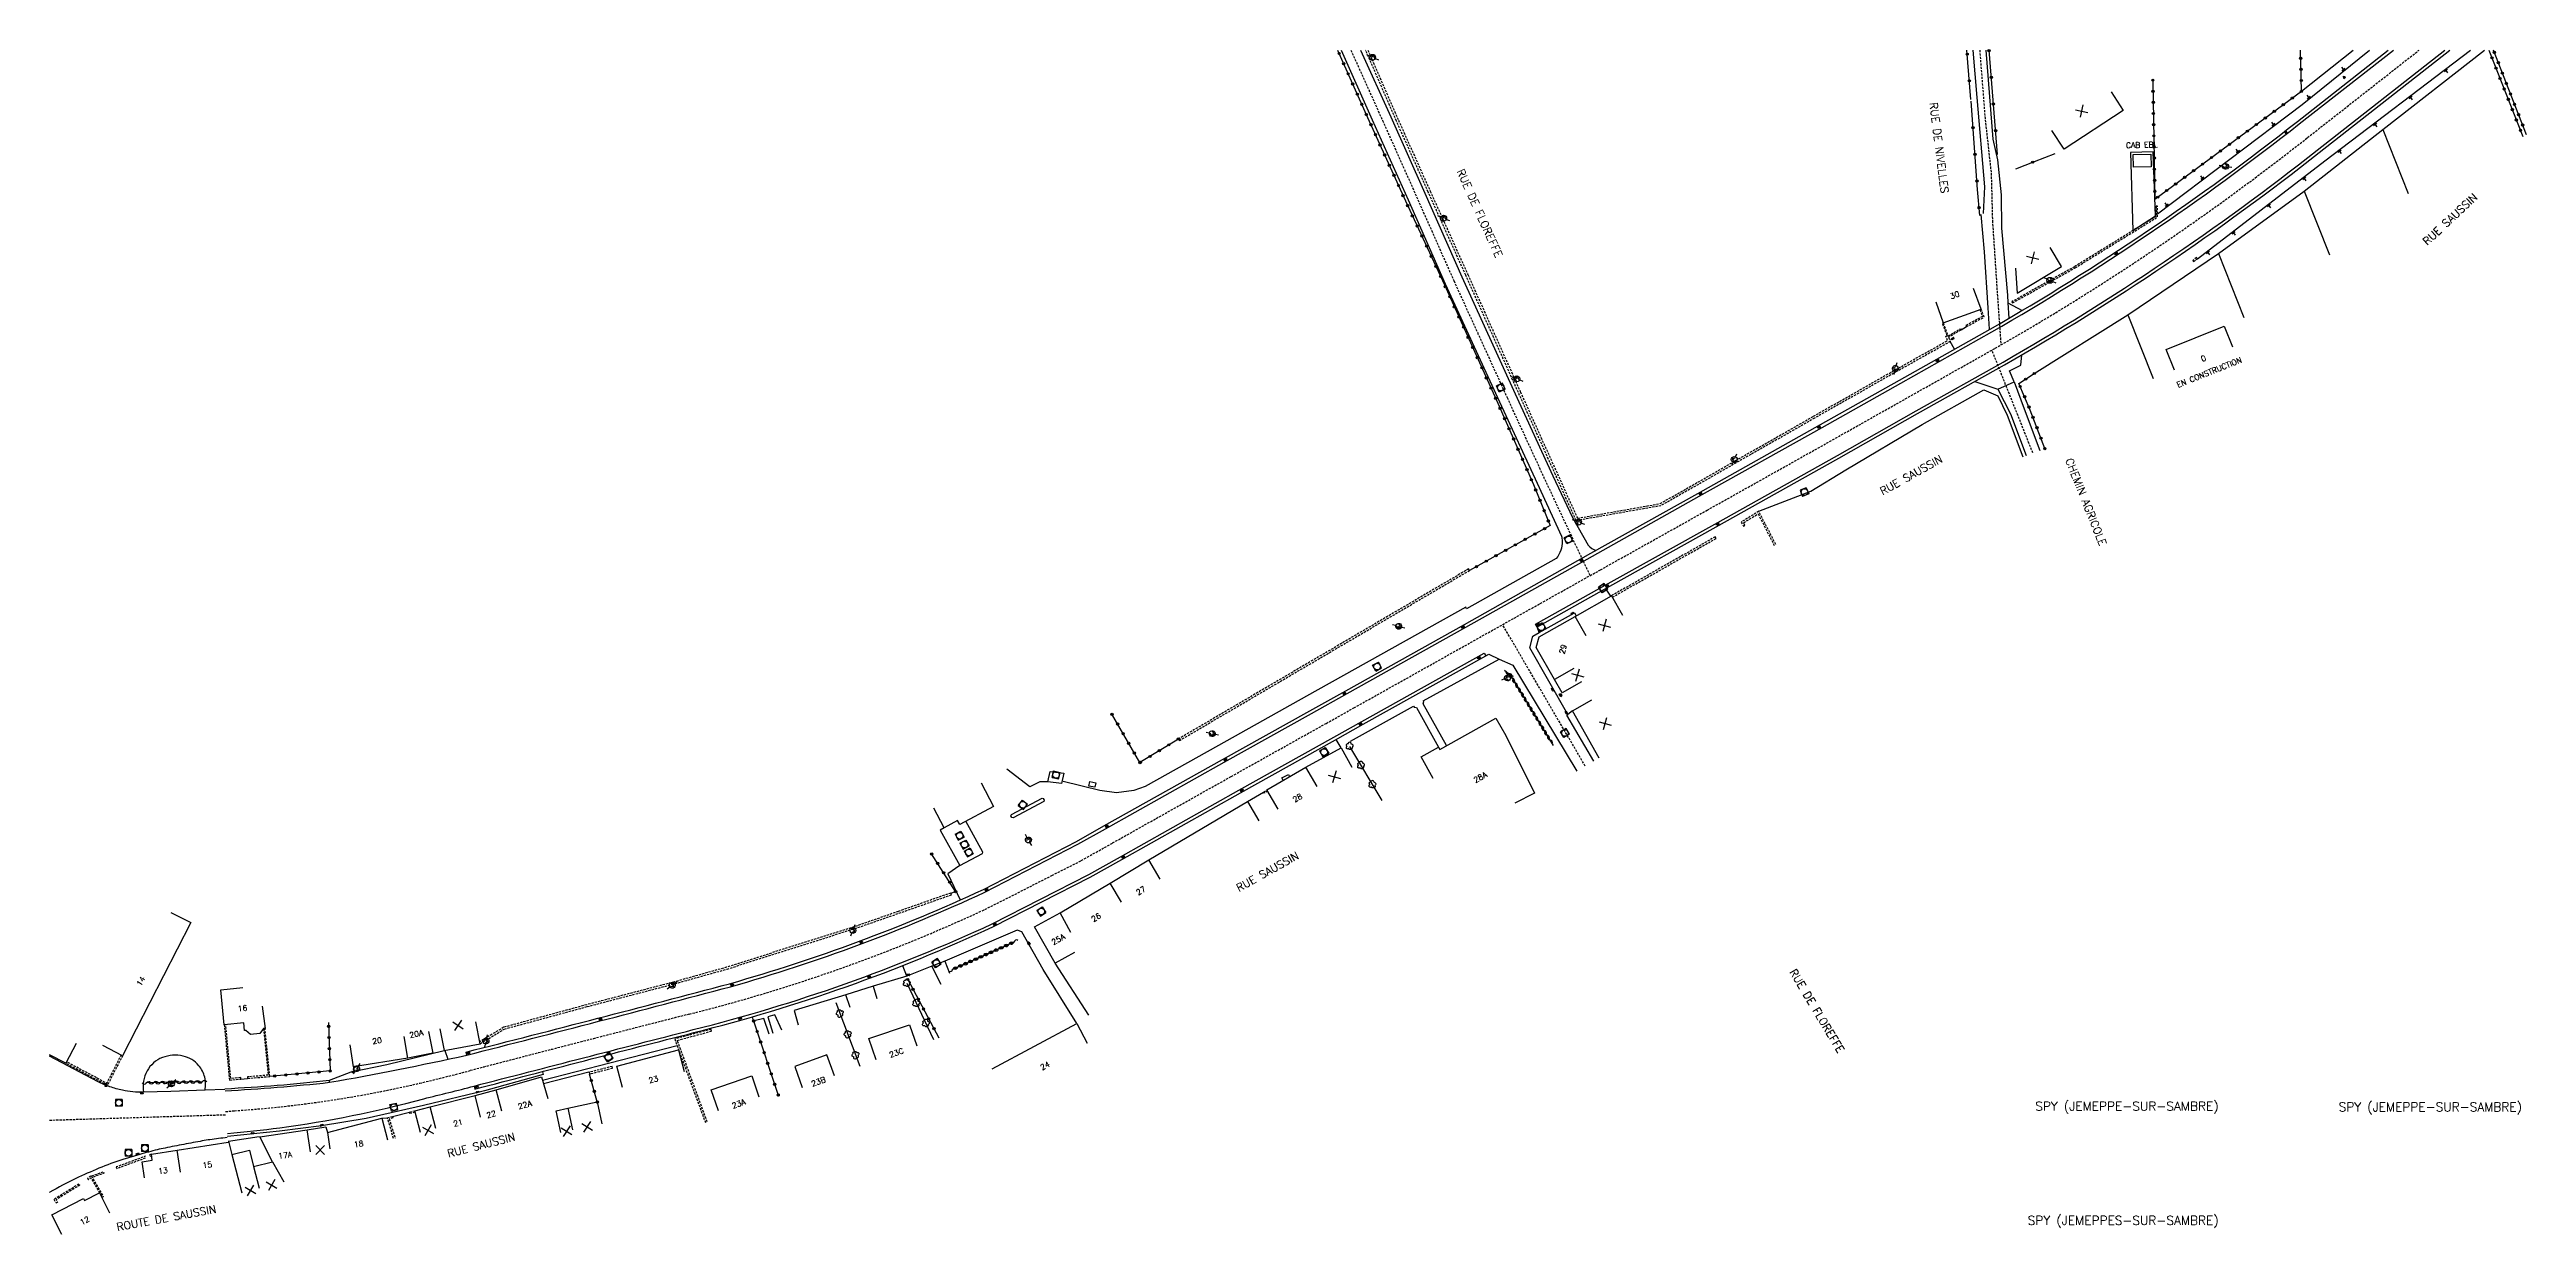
# Model space of a CAD drawing. Header units: millimetres. Extents: x 173999 to 174556, y 130000 to 131000.
# Drawn here: x 174000 to 174556, y 130734 to 131000 of the extents above; entities that cross this region are included whole.
import ezdxf
from ezdxf.enums import TextEntityAlignment as Align

# ---------------------------------------------------------------- set-up
doc = ezdxf.new("R2010")
doc.units = ezdxf.units.MM
doc.linetypes.add('DASHED', pattern=[0.75, 0.5, -0.25])
doc.layers.get('0').update_dxf_attribs({"linetype": 'CONTINUOUS'})
for name, color, linetype in [('W0001', 6, 'DASHED'), ('W0008', 7, 'CONTINUOUS'), ('W0017', 7, 'CONTINUOUS'), ('W0100', 7, 'CONTINUOUS'), ('W0112', 1, 'DASHED'), ('W0211', 2, 'CONTINUOUS'), ('W0300', 7, 'CONTINUOUS'), ('W0302', 3, 'CONTINUOUS'), ('W0310', 3, 'CONTINUOUS'), ('W0322', 7, 'CONTINUOUS'), ('W0330', 7, 'CONTINUOUS'), ('W0334', 7, 'CONTINUOUS'), ('W0400', 7, 'CONTINUOUS'), ('W0420', 7, 'CONTINUOUS'), ('W0471', 7, 'CONTINUOUS'), ('W0851', 7, 'CONTINUOUS'), ('W0980', 7, 'CONTINUOUS'), ('W0984', 7, 'CONTINUOUS'), ('W0989', 7, 'CONTINUOUS'), ('W0991', 7, 'CONTINUOUS'), ('W1102', 7, 'CONTINUOUS')]:
    doc.layers.add(name, color=color, linetype=linetype)
doc.styles.get("Standard").update_dxf_attribs({"font": 'romans.shx', "width": 0.85})

# ---------------------------------------------------------------- blocks, each defined once
blk = doc.blocks.new('t322o')
at = {"color": 0, "linetype": 'Continuous'}
for radius in [0.25, 0.15]:
    blk.add_circle((0, 0), radius, dxfattribs=at)
blk = doc.blocks.new('T851')
for p, q in [((-0.25, -0.15), (0, 0.32)), ((0, 0.32), (0.25, -0.15)), ((-0.25, -0.15), (0.25, -0.15))]:
    blk.add_line(p, q)
for major_axis in [(-0.106, 0.106), (-0.0354, 0.0354), (-0.0236, 0.0236)]:
    blk.add_ellipse((0, 0), major_axis=major_axis, ratio=1, start_param=3.926991, end_param=10.210176)
blk = doc.blocks.new('t991o')
at = {"color": 0, "linetype": 'Continuous'}
for p, q in [((-1, 1), (1, -1)), ((-1, -1), (1, 1))]:
    blk.add_line(p, q, dxfattribs=at)
blk = doc.blocks.new('T300')
for p, q in [((-0.8, 0.51), (-0.86, 0.34)), ((-0.86, 0.34), (-0.86, 0.17)), ((-0.86, 0.17), (-0.74, 0.06)), ((-0.69, 0.63), (-0.8, 0.51)), ((-0.8, -0.06), (-0.74, 0.06)), ((-0.74, 0.06), (-0.69, 0.11)), ((-0.57, 0.69), (-0.69, 0.63)), ((-0.46, 0.69), (-0.57, 0.69)), ((-0.29, 0.63), (-0.46, 0.69)), ((-0.29, 0.63), (-0.17, 0.74)), ((-0.23, 0.57), (-0.29, 0.63)), ((-0.17, 0.74), (-0.06, 0.8)), ((-0.06, 0.8), (0.06, 0.8)), ((0.06, 0.8), (0.23, 0.74)), ((0.23, 0.74), (0.34, 0.63)), ((0.34, 0.63), (0.4, 0.51)), ((0.46, 0.46), (0.34, 0.46)), ((0.4, 0.51), (0.4, 0.46)), ((0.57, 0.4), (0.46, 0.46)), ((0.57, 0.4), (0.69, 0.29)), ((0.69, 0.29), (0.74, 0.17)), ((0.74, 0.06), (0.69, -0.17)), ((0.74, 0.17), (0.74, 0.06)), ((-0.8, -0.17), (-0.8, -0.06)), ((-0.8, -0.23), (-0.8, -0.17)), ((-0.74, -0.34), (-0.8, -0.23)), ((-0.69, -0.4), (-0.74, -0.34)), ((-0.51, -0.46), (-0.69, -0.4)), ((-0.4, -0.46), (-0.51, -0.46)), ((-0.4, -0.46), (-0.34, -0.46)), ((-0.34, -0.46), (-0.34, -0.4)), ((-0.34, -0.51), (-0.34, -0.46)), ((-0.29, -0.63), (-0.34, -0.51)), ((-0.17, -0.74), (-0.29, -0.63)), ((-0.06, -0.8), (-0.17, -0.74)), ((0.06, -0.8), (-0.06, -0.8)), ((0.17, -0.74), (0.06, -0.8)), ((0.23, -0.69), (0.17, -0.74)), ((0.29, -0.46), (0.23, -0.46)), ((0.29, -0.63), (0.23, -0.69)), ((0.46, -0.4), (0.29, -0.46)), ((0.34, -0.51), (0.29, -0.63)), ((0.34, -0.51), (0.34, -0.46)), ((0.57, -0.34), (0.46, -0.4)), ((0.63, -0.29), (0.57, -0.34)), ((0.69, -0.17), (0.63, -0.29))]:
    blk.add_line(p, q)
blk = doc.blocks.new('T471')
for p, q in [((-0.333334, 0.333334), (-0.333334, -0.333334)), ((-0.333334, 0.333334), (0.333334, 0.333334)), ((-0.333334, 0), (0, 0)), ((0.500001, 0.500001), (1.000002, 1.000002)), ((-0.500001, -0.500001), (-1.000002, -1.000002)), ((-0.333334, -0.333334), (0.333334, -0.333334))]:
    blk.add_line(p, q)
blk.add_ellipse((0, 0), major_axis=(0.471405, 0.471405), ratio=1, start_param=5.4977871438, end_param=11.780972451)
blk = doc.blocks.new('T420')
for p, q in [((0.75, 0.75), (-0.75, 0.75)), ((-0.75, 0.75), (-0.75, -0.75)), ((0.75, 0.75), (0.75, -0.75)), ((0.75, -0.75), (-0.75, -0.75))]:
    blk.add_line(p, q)
blk.add_ellipse((0, 0), major_axis=(-0.53, 0.53), ratio=1, start_param=3.926991, end_param=10.210176)
blk = doc.blocks.new('T400')
for p, q in [((-0.15, 0.3), (0.15, 0.3)), ((-0.15, -0.25), (-0.15, 0.3)), ((-0.15, 0.15), (0.15, 0.15)), ((-0.15, 0), (0.15, 0)), ((0.15, 0.3), (0.15, -0.25)), ((-0.15, -0.15), (0.15, -0.15)), ((-0.15, -0.25), (-0.15, -0.3)), ((-0.15, -0.3), (0.15, -0.3)), ((0.15, -0.3), (0.15, -0.25))]:
    blk.add_line(p, q)
blk = doc.blocks.new('t211o')
at = {"color": 0, "linetype": 'Continuous'}
for p, q in [((-0.29, 0.5), (-0.29, 0)), ((0, 1), (0, 0)), ((0.29, 0.5), (0.29, 0))]:
    blk.add_line(p, q, dxfattribs=at)
blk = doc.blocks.new('t310o')
at = {"color": 0, "linetype": 'Continuous'}
for centre, start, end in [((-0.5, 0.38), 216.8699, 323.1304), ((0.5, -0.37), 36.8699, 143.1303)]:
    blk.add_arc(centre, 0.625, start, end, dxfattribs=at)
blk = doc.blocks.new('t330o')
at = {"color": 0, "linetype": 'Continuous'}
for p, q in [((0.25, -0.25), (-0.25, 0.25)), ((-0.25, -0.25), (0.25, 0.25)), ((-0.25, 0.25), (-0.25, -0.25)), ((0.25, 0.25), (-0.25, 0.25)), ((0.25, -0.25), (0.25, 0.25)), ((-0.25, -0.25), (0.25, -0.25)), ((-0.25, -0.25), (-0.25, -0.25))]:
    blk.add_line(p, q, dxfattribs=at)

msp = doc.modelspace()

# ---------------------------------------------------------------- linework, layer by layer
at = {"layer": 'W0001'}
msp.add_lwpolyline([(174039.5, 130761.69, 0.000735), (174041.47, 130761.85, 0.04037), (174083.06, 130768.05, 0.006121), (174094.34, 130770.87, -0.000769), (174143.54, 130783.55, 0.047378), (174209.88, 130807.05), (174224.9, 130814.68), (174231.49, 130818.04), (174238.51, 130821.99), (174265.12, 130836.92), (174286.45, 130848.84), (174292.67, 130852.32), (174328.59, 130872.46), (174347.98, 130883.32), (174371.89, 130896.69), (174399.39, 130912.11), (174417.04, 130922.07), (174436.53, 130933.04, 0.037479), (174506.61, 130980.34), (174531.65, 131000)], format="xyb", dxfattribs=at)
msp.add_lwpolyline([(174291.97, 131000), (174299.09, 130984.18), (174306.71, 130967.07), (174315.07, 130948.23), (174327.02, 130921.99), (174335.49, 130903.58), (174345.62, 130882)], dxfattribs=at)
at = {"layer": 'W0001', "flags": 128}
for points in [[(174433.06, 131000), (174434.26, 130984.68), (174435.64, 130972.29), (174435.92, 130961.63)], [(174435.92, 130961.63), (174437.03, 130944.84), (174437.16, 130943.06), (174437.82, 130933.77)], [(174444.99, 130909.54), (174435.8, 130932.62)], [(174344.57, 130839.22), (174326.01, 130871.01)], [(174000, 130759.75), (174039.52, 130760.98)]]:
    msp.add_lwpolyline(points, dxfattribs=at)
at = {"layer": 'W0008'}
msp.add_line((174434.12, 130954.67), (174433.42, 130963.11), dxfattribs=at)
for points in [[(174039.37, 130766.35, 0.014336), (174062.82, 130768.25, 0.011519), (174093.59, 130774.35, 0.002919), (174152.76, 130789.71, 0.039868), (174209.87, 130810.93), (174230.72, 130821.72), (174236.91, 130825.19), (174263.53, 130840.1), (174283.12, 130851.06), (174291.16, 130855.55), (174317.79, 130870.43), (174346.17, 130886.4), (174370.15, 130899.82), (174397.69, 130915.29), (174415.38, 130925.23), (174435.75, 130936.72, 0.036486), (174504.76, 130983.43), (174525.87, 131000)], [(174289.79, 131000), (174296.76, 130984.32), (174304.85, 130966.35), (174313.14, 130947.52), (174325.29, 130921.03), (174333.74, 130902.75), (174339.24, 130890.89, -0.040364), (174339.37, 130889.77, -0.176886), (174338.07, 130885.84)], [(174294.16, 131000), (174300.92, 130984.99), (174308.54, 130967.88), (174316.89, 130949.05), (174328.84, 130922.83), (174337.3, 130904.42), (174341.71, 130895.03), (174345.23, 130888.84, 0.131308), (174346.94, 130887.62)], [(174346.5, 130840.36), (174340.4, 130850.68), (174340.68, 130850.84), (174332.09, 130865.83), (174332.8, 130868.41), (174334.25, 130869.23), (174333.74, 130870.48), (174333.41, 130871.09), (174349.71, 130880.23), (174373.63, 130893.59), (174401.13, 130909.01), (174418.78, 130918.98), (174438.29, 130929.95, 0.037481), (174508.81, 130977.55), (174537.4, 131000)], [(174039.9, 130756.75, 0.011653), (174051.68, 130758.06, 0.033127), (174083.95, 130764.57, 0.006087), (174095.25, 130767.4, -0.000769), (174144.42, 130780.07, 0.047416), (174211.46, 130803.82), (174233.17, 130814.91), (174240.25, 130818.9), (174266.86, 130833.83), (174288.18, 130845.74), (174294.41, 130849.22), (174321.89, 130864.61), (174322.23, 130863.98), (174322.93, 130864.35), (174325.28, 130863.27), (174328.3, 130861.87), (174342.64, 130838.07)]]:
    msp.add_lwpolyline(points, format="xyb", dxfattribs=at)
at = {"layer": 'W0008', "flags": 128}
for points in [[(174433.88, 130963.28), (174434.24, 130969.26), (174432.48, 130989.34), (174431.63, 131000)], [(174434.46, 131000), (174436.04, 130980.03), (174437.03, 130975.32), (174437.9, 130967.52), (174437.96, 130959.98)]]:
    msp.add_lwpolyline(points, dxfattribs=at)
at = {"layer": 'W0008'}
for points in [[(174437.14, 130923.85), (174439.98, 130918.35), (174443.45, 130908.97)], [(174440.78, 130925.5), (174443.05, 130919.48), (174446.52, 130910.1)]]:
    msp.add_lwpolyline(points, dxfattribs=at)
at = {"layer": 'W0008', "flags": 128}
for points in [[(174039.36, 130766.65), (174034.89, 130766.48), (174027.24, 130766.18), (174021.08, 130766.03, -0.027715), (174018.7, 130766.12, -0.027715), (174016.35, 130766.46, -0.033824), (174013.55, 130767.24, -0.033824), (174010.88, 130768.38), (174000, 130774.13)], [(174039.88, 130755.86, 0.005033), (174035.98, 130755.36, 0.011547), (174034.28, 130755.09, 0.001053), (174030.14, 130754.31, 0.001032), (174025.93, 130753.5, 0.014145), (174024.18, 130753.11, 0.006195), (174020.24, 130752.05), (174016.43, 130750.95, 0.014929), (174011.09, 130748.94, 0.014929), (174005.88, 130746.62, 0.017219), (174000.05, 130743.56, 0.000157), (174000, 130743.53)]]:
    msp.add_lwpolyline(points, format="xyb", dxfattribs=at)
at = {"layer": 'W0017', "flags": 128}
msp.add_lwpolyline([(174034.89, 130766.48, 0.109194), (174034.81, 130769.42, 0.112218), (174033.51, 130771.98, 0.166537), (174029.98, 130774.14, 0.146573), (174025.32, 130773.79, 0.17833), (174021.89, 130770.8, 0.167597), (174021.08, 130766.03)], format="xyb", dxfattribs=at)
at = {"layer": 'W0100'}
for points in [[(174462.54, 130990.62), (174465.28, 130986.44), (174452.01, 130977.78), (174449.28, 130981.96)], [(174441.08, 130951.02), (174441.24, 130948.8), (174441.48, 130945.43), (174451.43, 130951.41), (174448.85, 130955.7)], [(174423.2, 130943.49), (174424.86, 130938.77), (174433.37, 130941.79), (174431.7, 130946.5)], [(174476.77, 130928.16), (174474.91, 130932.8), (174487.92, 130938.01), (174489.77, 130933.36)], [(174343.72, 130858.17), (174339.37, 130855.7), (174337.66, 130858.72), (174333.57, 130865.9), (174334.21, 130868.27), (174342.29, 130872.85), (174350.46, 130877.5), (174352.93, 130873.16)], [(174347.67, 130841.05), (174341.71, 130851.68), (174346.07, 130854.13)], [(174310.44, 130836.45), (174307.71, 130841.35), (174311.63, 130843.52), (174311.92, 130843), (174324.53, 130850.02), (174326.71, 130846.09), (174333.2, 130833.2), (174328.74, 130830.95)], [(174275.66, 130829.58), (174273.14, 130833.9), (174281.86, 130838.99), (174289.8, 130843.37), (174292.22, 130838.99)], [(174209, 130835.48), (174211.81, 130830.2), (174204.21, 130826.15), (174203.75, 130827.02), (174200.73, 130825.41), (174198.38, 130829.83)], [(174229.99, 130797.41), (174225.62, 130794.97), (174221.02, 130803.19), (174226.74, 130806.3), (174237.94, 130812.96), (174246.65, 130818.16), (174268.77, 130831.26), (174271.32, 130826.95)], [(174047.72, 130785.32), (174048.35, 130780.36), (174048.04, 130780.33), (174047.16, 130779.21), (174045.12, 130778.99), (174044.03, 130779.89), (174043.72, 130779.86), (174043.56, 130781.6), (174039.19, 130781.19), (174038.4, 130789), (174043.38, 130789.5)], [(174087.6, 130780.29), (174088.54, 130775.38), (174096.61, 130776.91), (174095.67, 130781.83)], [(174211.5, 130771.29), (174230.46, 130781.45), (174232.82, 130777.05)], [(174085.03, 130779.67), (174086.02, 130774.77), (174080.42, 130773.64), (174068.2, 130771.7), (174067.42, 130776.64)], [(174185.49, 130773.33), (174183.85, 130778.05), (174192.93, 130781.19), (174194.56, 130776.46)], [(174128.58, 130767.07), (174127.31, 130771.91), (174141.15, 130775.54), (174142.42, 130770.71)], [(174176.13, 130769.72), (174174.43, 130774.42), (174167.19, 130771.8), (174168.89, 130767.1)], [(174083.2, 130757.01), (174081.95, 130761.85), (174085.4, 130762.74), (174095.46, 130765.26), (174100.18, 130766.56), (174110.41, 130769.45), (174111.77, 130764.64)], [(174150.07, 130761.86), (174148.45, 130766.59), (174157.55, 130769.72), (174159.17, 130764.99)], [(174040.05, 130755.06), (174040.12, 130755.07), (174040.9, 130752.03), (174044.83, 130753.05), (174045.79, 130749.32), (174050.02, 130750.41), (174047.22, 130756.04), (174057.83, 130757.61), (174062.02, 130758.23), (174062.35, 130756.99), (174074.58, 130760.19)], [(174114.72, 130757), (174113.66, 130761.88), (174116.26, 130762.45), (174122.89, 130763.84), (174123.91, 130758.94)]]:
    msp.add_lwpolyline(points, dxfattribs=at)
at = {"layer": 'W0100', "flags": 128}
msp.add_lwpolyline([(174467.54, 130973.68), (174467.47, 130976.53), (174471.47, 130976.62), (174471.54, 130973.77)], close=True, dxfattribs=at)
for points in [[(174437.96, 130959.98), (174439.27, 130944.99), (174439.39, 130943.22), (174439.63, 130939.84)], [(174435.29, 130937.31), (174434.97, 130942.1), (174434.12, 130954.67)], [(174027.22, 130806.38), (174031.67, 130804.1), (174016.39, 130774.23), (174011.94, 130776.51)], [(174005.95, 130776.96), (174003.63, 130772.53), (174000, 130774.43)], [(174021.29, 130746.84), (174020.76, 130750.39), (174023.06, 130750.75), (174022.84, 130752.14), (174028.62, 130753.04), (174040.07, 130754.82)], [(174002.76, 130734.08), (174000.48, 130738.53), (174007.64, 130742.2), (174007.87, 130741.75), (174011.18, 130743.42), (174013.43, 130738.96)]]:
    msp.add_lwpolyline(points, dxfattribs=at)
at = {"layer": 'W0112'}
for points in [[(174425.97, 130935.79), (174428.73, 130937.43), (174428.88, 130937.17), (174426.08, 130935.51), (174426.46, 130934.56), (174414.41, 130927.81), (174396.01, 130917.36), (174361.54, 130897.7), (174342.52, 130894.34), (174337.87, 130904.69), (174329.55, 130923.11), (174317.75, 130949.43), (174309.33, 130968.13), (174302.19, 130984.07), (174295.26, 131000)], [(174295.8, 131000), (174302.64, 130984.27), (174309.77, 130968.33), (174318.2, 130949.63), (174329.99, 130923.31), (174338.31, 130904.89), (174342.81, 130894.89), (174361.37, 130898.17), (174395.77, 130917.79), (174414.17, 130928.24), (174425.85, 130934.78), (174425.47, 130935.71), (174425.75, 130935.88), (174424.7, 130938.71), (174424.86, 130938.77), (174425.97, 130935.79)], [(174433.09, 130941.69), (174433.7, 130940.19), (174429.95, 130938.16), (174430.09, 130937.9), (174434.08, 130940.05), (174433.37, 130941.79)], [(174387.3, 130888.99), (174383.51, 130896.44), (174379.56, 130894.04), (174380.05, 130893.13), (174380.4, 130893.32), (174380.09, 130893.89), (174383.35, 130895.88), (174386.94, 130888.8)], [(174350.66, 130877.16), (174373.91, 130890.36), (174373.72, 130890.71), (174350.46, 130877.5)], [(174273.29, 130833.64), (174272.55, 130833.16), (174272.39, 130833.41), (174273.14, 130833.9)], [(174096.6, 130776.92), (174102.04, 130780.2), (174120.63, 130785.25), (174140.33, 130790.39), (174152.04, 130793.68), (174181.39, 130803), (174190.58, 130806.21), (174202.37, 130810.36), (174202.19, 130810.75), (174190.43, 130806.62), (174181.26, 130803.41), (174151.92, 130794.09), (174140.22, 130790.8), (174120.52, 130785.67), (174101.88, 130780.6), (174096.52, 130777.37)], [(174039.19, 130781.19), (174040.38, 130768.75), (174042.93, 130768.98), (174042.9, 130769.31), (174040.67, 130769.11), (174039.52, 130781.22)], [(174048.02, 130780.31), (174049.07, 130769.86), (174044.71, 130769.48), (174044.38, 130769.45), (174044.44, 130769.12), (174049.43, 130769.56), (174048.35, 130780.36)], [(174147.56, 130759.38), (174140.85, 130777.67), (174148.11, 130779.62), (174148.54, 130779.74), (174148.4, 130780.16), (174140.26, 130777.97), (174147.15, 130759.23)], [(174077.2, 130755.65), (174075.78, 130760.31), (174076.96, 130760.57), (174077.03, 130760.24), (174076.21, 130760.06), (174077.53, 130755.73)], [(174082.03, 130761.52), (174080.87, 130761.23), (174080.79, 130761.55), (174081.95, 130761.85)]]:
    msp.add_lwpolyline(points, dxfattribs=at)
for points in [[(174472.66, 130964.94), (174472.67, 130962.7), (174454.32, 130951.36), (174440.3, 130943.51), (174440.45, 130943.25), (174454.47, 130951.1), (174472.98, 130962.53), (174472.96, 130964.94)], [(174481.04, 130952.55), (174481.93, 130953.15), (174481.74, 130953.4), (174480.85, 130952.79)], [(174318.38, 130883.51), (174253.63, 130845.53), (174253.27, 130845.32), (174253.5, 130844.97), (174318.59, 130883.16)], [(174121.51, 130770.2), (174121.51, 130770.21), (174126.32, 130771.45), (174126.23, 130771.82), (174121.05, 130770.49), (174121.14, 130770.11)]]:
    msp.add_lwpolyline(points, close=True, dxfattribs=at)
at = {"layer": 'W0112', "flags": 128}
for points in [[(174016.39, 130774.23), (174012.97, 130767.56), (174003.63, 130772.53)], [(174016.07, 130774.39), (174012.82, 130768.05), (174003.8, 130772.85)], [(174009.46, 130747.22), (174012.09, 130748.18), (174012.21, 130747.85), (174009.63, 130746.91)], [(174022.84, 130752.14), (174022.46, 130752), (174022.58, 130751.66), (174022.9, 130751.78)]]:
    msp.add_lwpolyline(points, dxfattribs=at)
for points in [[(174014.96, 130749.24), (174015.08, 130748.91), (174021.61, 130751.3), (174021.49, 130751.64)], [(174001.79, 130741.34), (174001.49, 130741.15), (174000.96, 130742), (174006.58, 130745.46), (174006.77, 130745.16), (174001.45, 130741.89)], [(174008.51, 130746.66), (174008.72, 130746.38), (174009.29, 130746.79), (174009.3, 130746.78), (174011.8, 130742.45), (174012.11, 130742.63), (174009.6, 130746.95), (174009.4, 130747.31)]]:
    msp.add_lwpolyline(points, close=True, dxfattribs=at)
at = {"layer": 'W0211'}
for points in [[(174472.97, 130963.21), (174505.44, 130987.78), (174520.54, 131000)], [(174481.93, 130953.15), (174510.48, 130975.14), (174543.2, 131000)]]:
    msp.add_lwpolyline(points, dxfattribs=at)
at = {"layer": 'W0302'}
for points in [[(174291.68, 130843.64), (174298.89, 130831.5)], [(174192.32, 130790.47), (174198.32, 130777.83)], [(174181.84, 130771.82), (174176.47, 130786.1)]]:
    msp.add_lwpolyline(points, dxfattribs=at)
at = {"layer": 'W0310'}
for points in [[(174326.46, 130860.77), (174327.69, 130859.74), (174337.37, 130843.89)], [(174216.36, 130799.72), (174202.43, 130793.51)]]:
    msp.add_lwpolyline(points, dxfattribs=at)
at = {"layer": 'W0310', "flags": 128}
msp.add_lwpolyline([(174034.28, 130768.36), (174021.58, 130768.13)], dxfattribs=at)
at = {"layer": 'W0322'}
msp.add_line((174431.09, 130988.89), (174430.19, 131000), dxfattribs=at)
for points in [[(174289, 131000), (174295.73, 130984.89), (174304.22, 130966.14), (174312.95, 130947.32), (174324.94, 130920.74), (174332.96, 130902.46), (174336.68, 130893.26), (174318.59, 130883.16)], [(174471.91, 130993.25), (174472.38, 130966.52), (174505.28, 130990.76), (174505.04, 131000)], [(174547.31, 131000), (174554.93, 130980.61)], [(174555.74, 130980.93), (174548.32, 131000)], [(174447.67, 130910.53), (174444.42, 130919.18), (174441.87, 130925.12), (174445.31, 130927.38)], [(174244.62, 130840.02), (174238.28, 130851.07)], [(174253.27, 130845.32), (174244.62, 130840.02)], [(174202.19, 130810.75), (174203.28, 130811.07), (174197.91, 130819.54)], [(174192.58, 130791.34), (174199.51, 130778.27)], [(174062.59, 130781.67), (174062.97, 130770.81), (174049.43, 130769.56)], [(174157.98, 130782.02), (174163.58, 130765.16)], [(174122.89, 130763.84), (174121.14, 130770.11)]]:
    msp.add_lwpolyline(points, dxfattribs=at)
at = {"layer": 'W0322', "flags": 128}
for points in [[(174437.07, 130976.56), (174435.15, 131000)], [(174433.09, 130962.85), (174432.57, 130968.69), (174431.11, 130988.55)], [(174441.17, 130973.33), (174445.35, 130974.98), (174450, 130976.81)]]:
    msp.add_lwpolyline(points, dxfattribs=at)
at = {"layer": 'W0330'}
for points in [[(174445.31, 130927.38), (174466.31, 130940.59), (174486.66, 130954.32), (174505.88, 130968.33), (174523.49, 130982.14), (174546.33, 131000)], [(174505.28, 130990.76), (174516.87, 131000)], [(174523.49, 130982.14), (174529.17, 130967.81)], [(174505.88, 130968.33), (174511.56, 130953.99)], [(174486.66, 130954.32), (174492.35, 130939.98)], [(174466.31, 130940.59), (174471.99, 130926.25)], [(174383.51, 130896.44), (174395.18, 130901), (174402.99, 130905.76), (174420.14, 130915.94), (174433.98, 130923.75), (174437.16, 130922.36), (174439.25, 130918.06), (174442.75, 130908.71)]]:
    msp.add_lwpolyline(points, dxfattribs=at)
at = {"layer": 'W0330', "flags": 128}
msp.add_lwpolyline([(174471.98, 130977.14), (174466.93, 130977.01), (174467.42, 130959.48), (174472.53, 130962.8)], close=True, dxfattribs=at)
at = {"layer": 'W0334'}
for points in [[(174093.59, 130774.35), (174093.44, 130775.04, 0.002918), (174152.57, 130790.39, 0.039855), (174209.56, 130811.56), (174230.38, 130822.34), (174236.57, 130825.8), (174263.19, 130840.72), (174282.78, 130851.67), (174290.82, 130856.17), (174317.45, 130871.04), (174345.82, 130887.01), (174369.8, 130900.44), (174397.34, 130915.9), (174415.03, 130925.85), (174435.4, 130937.33, 0.036484), (174504.33, 130983.98), (174524.73, 131000)], [(174333.74, 130870.48), (174334.35, 130870.82), (174350.05, 130879.62), (174373.97, 130892.99), (174401.47, 130908.41), (174419.12, 130918.38), (174438.63, 130929.35, 0.037481), (174509.24, 130977), (174538.51, 131000)], [(174095.25, 130767.4), (174095.44, 130766.74, -0.000769), (174144.59, 130779.41, 0.047424), (174211.76, 130803.2), (174233.49, 130814.31), (174240.59, 130818.3), (174267.2, 130833.23), (174288.51, 130845.14), (174294.74, 130848.62), (174322.23, 130863.98)], [(174039.36, 130766.81, 0.014328), (174062.79, 130768.71, 0.011512)]]:
    msp.add_lwpolyline(points, format="xyb", dxfattribs=at)
for points in [[(174439.39, 130943.22), (174442.62, 130941.55)], [(174428.88, 130937.17), (174430.09, 130937.9)], [(174427.43, 130932.82), (174426.46, 130934.56)], [(174431.99, 130925.61), (174437.14, 130923.85), (174440.78, 130925.5), (174439.77, 130927.96), (174442.26, 130929.28), (174442.54, 130931.61)], [(174338.07, 130885.84), (174317.93, 130874.58), (174317.76, 130874.89), (174282.02, 130854.94), (174262.26, 130843.87), (174245.81, 130834.68), (174243.28, 130833.73), (174239.39, 130833.21), (174235.67, 130833.79), (174227.4, 130835.77)], [(174349.17, 130879), (174350.21, 130877.36)], [(174334.25, 130869.23), (174342.12, 130873.67), (174342.53, 130872.99)], [(174313.42, 130843.83), (174308.17, 130853.19), (174308.33, 130853.74), (174308.2, 130853.93), (174325.28, 130863.27)], [(174291.88, 130844.83), (174306.04, 130852.72), (174306.15, 130852.49), (174306.71, 130852.39), (174311.63, 130843.52)], [(174341.71, 130851.68), (174340.68, 130850.84)], [(174289.8, 130843.37), (174288.7, 130845.22)], [(174223.96, 130835.69), (174222.2, 130835.7), (174219.92, 130834.61), (174214.78, 130838.56)], [(174276.81, 130836.05), (174276.49, 130836.58), (174277.95, 130837.39), (174278.24, 130836.88)], [(174268.77, 130831.26), (174272.39, 130833.41)], [(174204.23, 130816.89), (174209.31, 130819.62), (174209.42, 130819.89), (174205.62, 130826.91)], [(174200.73, 130825.41), (174199.79, 130824.84), (174204.23, 130816.89), (174201.51, 130815.08), (174204.32, 130809.25)], [(174230.46, 130781.45), (174222.9, 130793.59), (174218.12, 130802), (174217.12, 130802.38), (174200.85, 130795.46), (174197.94, 130794.34), (174192.33, 130792.11), (174184.81, 130789.86), (174178.68, 130787.91), (174167.07, 130784.38), (174167.93, 130781.19)], [(174192.33, 130792.11), (174191.45, 130794.39)], [(174200.03, 130790.24), (174197.94, 130794.34)], [(174200.85, 130795.46), (174201.92, 130792.75)], [(174233.17, 130783.35), (174225.62, 130794.97)], [(174179.67, 130785.08), (174178.68, 130787.91)], [(174184.81, 130789.86), (174185.65, 130787.07)], [(174157.98, 130782.02), (174157.71, 130782.95)], [(174161.46, 130779.04), (174160.24, 130782.59), (174158.13, 130782.07)], [(174164.27, 130779.97), (174162.7, 130783.42), (174161.17, 130782.92), (174162.28, 130779.31)], [(174110.61, 130768.76), (174140.8, 130776.52)], [(174110.59, 130770.57), (174110.74, 130769.97), (174097.62, 130766.35), (174083.87, 130763.01), (174071.05, 130760.15), (174061.05, 130758.5), (174051.6, 130757.31), (174039.96, 130756.1)], [(174062.82, 130768.25), (174062.79, 130768.71), (174067.69, 130770.59), (174075.69, 130772.22), (174088.54, 130775.38)], [(174068.2, 130771.7), (174068.33, 130770.72)], [(174088.69, 130775.41), (174089.35, 130773.42)], [(174110.82, 130768.01), (174121.01, 130770.62), (174121.05, 130770.49)], [(174074.58, 130760.19), (174075.78, 130760.31)], [(174076.96, 130760.57), (174080.79, 130761.55)], [(174040.12, 130755.07), (174047.02, 130756.05)]]:
    msp.add_lwpolyline(points, dxfattribs=at)
for points in [[(174227.6, 130837.62), (174227.06, 130835.3), (174223.96, 130835.69), (174224.5, 130838.02)], [(174222.69, 130832.02), (174222.96, 130831.93), (174223.16, 130831.58), (174223.08, 130831.28), (174216.18, 130827.61), (174215.88, 130827.7), (174215.7, 130828.06), (174215.8, 130828.35)], [(174234.54, 130834.48), (174233.17, 130834.77), (174233.37, 130835.77), (174234.73, 130835.49)]]:
    msp.add_lwpolyline(points, close=True, dxfattribs=at)
at = {"layer": 'W0334', "flags": 128}
msp.add_lwpolyline([(174042.93, 130768.98), (174044.44, 130769.12)], dxfattribs=at)
at = {"layer": 'W1102'}
for p, q in [((174344.75, 130868.5), (174342.29, 130872.85)), ((174342.01, 130861.18), (174337.66, 130858.72)), ((174284.38, 130834.68), (174281.86, 130838.99)), ((174249.21, 130813.87), (174246.65, 130818.16)), ((174240.49, 130808.66), (174237.94, 130812.96)), ((174229.12, 130801.9), (174226.74, 130806.3)), ((174096.68, 130760.41), (174095.46, 130765.26)), ((174101.51, 130761.74), (174100.18, 130766.56)), ((174086.65, 130757.9), (174085.4, 130762.74)), ((174058.56, 130752.67), (174057.83, 130757.61)), ((174029.38, 130748.1), (174028.62, 130753.04))]:
    msp.add_line(p, q, dxfattribs=at)
at = {"layer": 'W1102', "flags": 128}
for points in [[(174080.42, 130773.64), (174079.53, 130778.56)], [(174074.58, 130760.19), (174075.84, 130755.35)], [(174116.26, 130762.45), (174117.3, 130757.56)], [(174062.35, 130756.99), (174062.89, 130753.31)], [(174040.9, 130752.03), (174043.11, 130743.46)], [(174045.79, 130749.32), (174047.04, 130744.48)], [(174050.02, 130750.41), (174052.58, 130745.91)]]:
    msp.add_lwpolyline(points, dxfattribs=at)

# ---------------------------------------------------------------- block references
at = {"layer": 'W0211'}
for p, rotation in [((174514.84, 130995.38), 38.9842308628386), ((174537.52, 130995.69), 217.225400787388), ((174507.06, 130989.09), 38.9842308628386), ((174529.56, 130989.64), 217.225400787388), ((174499.13, 130983), 37.109756546787), ((174521.6, 130983.59), 217.225400787388), ((174491.16, 130976.97), 37.109756546787), ((174513.63, 130977.54), 217.225400787388), ((174483.18, 130970.94), 37.109756546787), ((174505.7, 130971.46), 217.607303834968), ((174475.21, 130964.9), 37.109756546787), ((174497.77, 130965.36), 217.607303834968), ((174489.85, 130959.25), 217.607303834968), ((174484.1, 130954.82), 217.607303834968)]:
    msp.add_blockref('t211o', p, dxfattribs=dict(at, rotation=rotation))
at = {"layer": 'W0300'}
for p, rotation in [((174291.68, 130843.64), 300.721446487507), ((174294.23, 130839.34), 300.721446487507), ((174296.79, 130835.04), 300.721446487507), ((174192.32, 130790.47), 295.39370216415), ((174194.46, 130785.95), 295.39370216415), ((174177.32, 130783.82), 110.6097853849329), ((174196.61, 130781.43), 295.39370216415), ((174179.08, 130779.14), 110.6097853849329), ((174180.84, 130774.46), 110.6097853849329)]:
    msp.add_blockref('T300', p, dxfattribs=dict(at, rotation=rotation))
at = {"layer": 'W0310'}
for p, rotation in [((174327.42, 130859.97), 320.12673965256), ((174328.16, 130858.98), 301.408662338886), ((174328.81, 130857.91), 301.408662338886), ((174329.46, 130856.84), 301.408662338886), ((174330.12, 130855.78), 301.408662338886), ((174330.77, 130854.71), 301.408662338886), ((174331.42, 130853.64), 301.408662338886), ((174332.07, 130852.57), 301.408662338886), ((174332.72, 130851.51), 301.408662338886), ((174333.37, 130850.44), 301.408662338886), ((174334.02, 130849.37), 301.408662338886), ((174334.68, 130848.31), 301.408662338886), ((174335.33, 130847.24), 301.408662338886), ((174335.98, 130846.17), 301.408662338886), ((174336.63, 130845.11), 301.408662338886), ((174211.8, 130797.69), 204.008671864598), ((174212.94, 130798.19), 204.008671864598), ((174214.08, 130798.7), 204.008671864598), ((174215.22, 130799.21), 204.008671864598), ((174216.36, 130799.72), 204.008671864598), ((174202.66, 130793.62), 204.008671864598), ((174203.8, 130794.13), 204.008671864598), ((174204.95, 130794.63), 204.008671864598), ((174206.09, 130795.14), 204.008671864598), ((174207.23, 130795.65), 204.008671864598), ((174208.37, 130796.16), 204.008671864598), ((174209.51, 130796.67), 204.008671864598), ((174210.65, 130797.18), 204.008671864598), ((174021.75, 130768.13), 181.0545368178343), ((174023.32, 130768.16), 181.0545368178343), ((174024.88, 130768.19), 181.0545368178343), ((174026.45, 130768.22), 181.0545368178343), ((174028.02, 130768.25), 181.0545368178343), ((174029.58, 130768.28), 181.0545368178343), ((174031.15, 130768.31), 181.0545368178343), ((174032.71, 130768.34), 181.0545368178343), ((174034.28, 130768.36), 181.0545368178343)]:
    msp.add_blockref('t310o', p, dxfattribs=dict(at, rotation=rotation))
at = {"layer": 'W0322'}
for p, rotation in [((174289.34, 130999.23), 294.0230384475709), ((174430.26, 130999.08), 94.6402565591564), ((174435.16, 130999.85), 94.67808624059106), ((174505.09, 130998.15), 91.50714182038548), ((174547.99, 130998.26), 291.454179208272), ((174548.52, 130999.48), 111.245981786731), ((174290.36, 130996.95), 294.0230384475709), ((174291.37, 130994.67), 294.0230384475709), ((174292.39, 130992.38), 294.0230384475709), ((174430.75, 130993.1), 94.6402565591564), ((174435.65, 130993.87), 94.67808624059106), ((174471.91, 130993.25), 271.013483821175), ((174505.15, 130995.65), 91.50714182038548), ((174505.22, 130993.16), 91.50714182038548), ((174548.91, 130995.93), 291.454179208272), ((174549.43, 130997.15), 111.245981786731), ((174549.82, 130993.61), 291.454179208272), ((174550.33, 130994.82), 111.245981786731), ((174551.24, 130992.49), 111.245981786731), ((174293.41, 130990.1), 294.0230384475709), ((174294.43, 130987.82), 294.0230384475709), ((174436.14, 130987.89), 94.67808624059106), ((174471.95, 130990.75), 271.013483821175), ((174472, 130988.25), 271.013483821175), ((174501.18, 130987.73), 36.379112075251), ((174503.19, 130989.21), 36.379112075251), ((174505.2, 130990.7), 36.379112075251), ((174550.74, 130991.28), 291.454179208272), ((174551.65, 130988.95), 291.454179208272), ((174552.15, 130990.16), 111.245981786731), ((174552.57, 130986.63), 291.454179208272), ((174553.05, 130987.83), 111.245981786731), ((174295.44, 130985.53), 294.0230384475709), ((174296.47, 130983.25), 294.359654679577), ((174431.55, 130982.56), 94.20543717929253), ((174436.63, 130981.91), 94.67808624059106), ((174472.04, 130985.75), 271.013483821175), ((174472.09, 130983.25), 271.013483821175), ((174493.12, 130981.8), 36.379112075251), ((174495.14, 130983.28), 36.379112075251), ((174497.15, 130984.77), 36.379112075251), ((174499.16, 130986.25), 36.379112075251), ((174553.48, 130984.3), 291.454179208272), ((174553.96, 130985.5), 111.245981786731), ((174554.4, 130981.97), 291.454179208272), ((174554.86, 130983.17), 111.245981786731), ((174297.5, 130980.98), 294.359654679577), ((174298.53, 130978.7), 294.359654679577), ((174299.56, 130976.42), 294.359654679577), ((174431.99, 130976.58), 94.20543717929253), ((174472.13, 130980.75), 271.013483821175), ((174472.17, 130978.25), 271.013483821175), ((174472.22, 130975.75), 271.013483821175), ((174485.07, 130975.87), 36.379112075251), ((174487.09, 130977.35), 36.379112075251), ((174489.1, 130978.84), 36.379112075251), ((174491.11, 130980.32), 36.379112075251), ((174300.6, 130974.14), 294.359654679577), ((174301.63, 130971.87), 294.359654679577), ((174432.43, 130970.6), 94.20543717929253), ((174472.26, 130973.25), 271.013483821175), ((174472.31, 130970.76), 271.013483821175), ((174477.02, 130969.94), 36.379112075251), ((174479.03, 130971.42), 36.379112075251), ((174481.05, 130972.9), 36.379112075251), ((174483.06, 130974.39), 36.379112075251), ((174302.66, 130969.59), 294.359654679577), ((174303.69, 130967.31), 294.359654679577), ((174304.73, 130965.04), 294.89771934422), ((174432.93, 130964.62), 95.08527400318935), ((174472.35, 130968.26), 271.013483821175), ((174473, 130966.97), 36.379112075251), ((174475.01, 130968.46), 36.379112075251), ((174305.78, 130962.77), 294.89771934422), ((174306.84, 130960.5), 294.89771934422), ((174307.89, 130958.24), 294.89771934422), ((174308.94, 130955.97), 294.89771934422), ((174309.99, 130953.7), 294.89771934422), ((174311.05, 130951.43), 294.89771934422), ((174312.1, 130949.17), 294.89771934422), ((174313.15, 130946.9), 294.264170101161), ((174314.17, 130944.62), 294.264170101161), ((174315.2, 130942.34), 294.264170101161), ((174316.23, 130940.06), 294.264170101161), ((174317.26, 130937.78), 294.264170101161), ((174318.28, 130935.5), 294.264170101161), ((174319.31, 130933.22), 294.264170101161), ((174320.34, 130930.94), 294.264170101161), ((174321.37, 130928.66), 294.264170101161), ((174322.39, 130926.38), 294.264170101161), ((174443.37, 130926.11), 33.36013083612088), ((174323.42, 130924.1), 294.264170101161), ((174324.45, 130921.82), 294.264170101161), ((174442.15, 130924.47), 113.233987167921), ((174443.13, 130922.17), 113.233987167921), ((174444.12, 130919.88), 113.233987167921), ((174325.46, 130919.54), 293.691357256386), ((174326.47, 130917.25), 293.691357256386), ((174327.47, 130914.96), 293.691357256386), ((174445.03, 130917.55), 110.594099667753), ((174445.91, 130915.21), 110.594099667753), ((174328.48, 130912.67), 293.691357256386), ((174329.48, 130910.38), 293.691357256386), ((174446.79, 130912.87), 110.594099667753), ((174330.49, 130908.09), 293.691357256386), ((174331.49, 130905.8), 293.691357256386), ((174332.49, 130903.51), 293.691357256386), ((174333.46, 130901.21), 292.028242289256), ((174334.4, 130898.89), 292.028242289256), ((174335.34, 130896.58), 292.028242289256), ((174335.44, 130892.57), 209.159802841994), ((174336.28, 130894.26), 292.028242289256), ((174326.71, 130887.69), 209.159802841994), ((174328.89, 130888.91), 209.159802841994), ((174331.07, 130890.13), 209.159802841994), ((174333.26, 130891.35), 209.159802841994), ((174320.16, 130884.04), 209.159802841994), ((174322.34, 130885.26), 209.159802841994), ((174324.52, 130886.47), 209.159802841994), ((174238.4, 130850.86), 119.862358152144), ((174239.65, 130848.69), 119.862358152144), ((174240.89, 130846.53), 119.862358152144), ((174242.14, 130844.36), 119.862358152144), ((174243.38, 130842.19), 119.862358152144), ((174249.01, 130842.71), 211.485915611769), ((174251.14, 130844.01), 211.485915611769), ((174253.27, 130845.32), 211.485915611769), ((174244.62, 130840.02), 119.862358152144), ((174244.75, 130840.09), 211.485915611769), ((174246.88, 130841.4), 211.485915611769), ((174197.93, 130819.51), 122.380795328636), ((174199.26, 130817.4), 122.380795328636), ((174200.6, 130815.29), 122.380795328636), ((174201.94, 130813.18), 122.380795328636), ((174203.28, 130811.07), 122.380795328636), ((174203.28, 130811.07), 196.287861785395), ((174192.58, 130791.34), 297.909712773166), ((174193.75, 130789.13), 297.909712773166), ((174194.92, 130786.92), 297.909712773166), ((174157.98, 130782.02), 288.364146187213), ((174196.09, 130784.71), 297.909712773166), ((174197.26, 130782.5), 297.909712773166), ((174062.62, 130780.8), 92.0117815917132), ((174062.7, 130778.3), 92.0117815917132), ((174062.79, 130775.8), 92.0117815917132), ((174158.77, 130779.65), 288.364146187213), ((174159.56, 130777.28), 288.364146187213), ((174198.43, 130780.29), 297.909712773166), ((174053.01, 130769.89), 185.259016499035), ((174055.5, 130770.12), 185.259016499035), ((174057.99, 130770.35), 185.259016499035), ((174060.48, 130770.58), 185.259016499035), ((174062.88, 130773.31), 92.0117815917132), ((174062.97, 130770.81), 185.259016499035), ((174062.97, 130770.81), 92.0117815917132), ((174160.34, 130774.91), 288.364146187213), ((174161.13, 130772.53), 288.364146187213), ((174161.92, 130770.16), 288.364146187213), ((174050.52, 130769.66), 185.259016499035), ((174121.54, 130768.65), 105.597774551216), ((174122.22, 130766.24), 105.597774551216), ((174162.71, 130767.79), 288.364146187213), ((174163.49, 130765.42), 288.364146187213), ((174122.89, 130763.84), 105.597774551216)]:
    msp.add_blockref('t322o', p, dxfattribs=dict(at, rotation=rotation))
for p in [(174444.95, 130974.82), (174445.31, 130927.38), (174447.67, 130910.53)]:
    msp.add_blockref('t322o', p, dxfattribs=at)
at = {"layer": 'W0330'}
msp.add_blockref('t330o', (174012.67, 130767.65), dxfattribs=at)
at = {"layer": 'W0400'}
for p, rotation in [((174501.78, 130981.52), 218.226785465483), ((174463.73, 130954.29), 121.3410042588676), ((174426.98, 130935.21), 119.5985337004076), ((174423.6, 130930.27), 119.5985337004076), ((174397.04, 130915.34), 118.8580472141646), ((174370.45, 130900.36), 119.2436824899596), ((174374.24, 130893.59), 119.2436824899596), ((174343.79, 130885.41), 119.363313506377), ((174349.41, 130879.68), 300.8406895924092), ((174317.15, 130870.48), 118.6876286737601), ((174333.99, 130871.03), 300.0371249430592), ((174341.66, 130873.52), 301.3656969525677), ((174320.72, 130863.59), 118.6876286737601), ((174290.51, 130855.56), 299.159802841994), ((174337.26, 130856.46), 28.32805137650183), ((174339.02, 130855.21), 33.41209106941572), ((174294.13, 130848.71), 301.9735768989671), ((174340.32, 130851.22), 31.08477577827574), ((174263.82, 130840.68), 299.216380722875), ((174267.5, 130833.79), 299.216380722875), ((174237.2, 130825.77), 299.296348079866), ((174240.85, 130818.87), 299.296348079866), ((174210.22, 130811.49), 297.369936504975), ((174212.06, 130803.76), 297.369936504975), ((174182.1, 130799.7), 292.65923102772), ((174219.7, 130799.41), 211.93749034874), ((174192.61, 130792.36), 90), ((174153.12, 130790.15), 288.093084378695), ((174183.91, 130791.94), 109.9115688200054), ((174123.57, 130782.41), 285.3493424735541), ((174154.92, 130782.56), 288.093084378695), ((174068.15, 130770.6), 280.8628351058841), ((174094.01, 130774.8), 102.499701621124), ((174125.36, 130774.84), 285.4491984603349), ((174020.67, 130765.8), 272.7927457556609), ((174095.83, 130767.21), 285.796772015321), ((174096.05, 130766.07), 285.796772015321), ((174045.55, 130756.79), 279.395409847282), ((174061.08, 130758.62), 279.395409847282), ((174019.73, 130752.15), 298.0794871849114)]:
    msp.add_blockref('T400', p, dxfattribs=dict(at, rotation=rotation))
at = {"layer": 'W0420'}
for p, rotation in [((174325.62, 130924.22), 294.132304185223), ((174393.73, 130900.77), 20.878915932909), ((174340.82, 130890.14), 294.203683497631), ((174348.58, 130879.21), 302.436783367912), ((174334.67, 130870.44), 118.9514585907), ((174297.85, 130861.58), 209.159802841994), ((174285.97, 130842.38), 120.791752600588), ((174340.02, 130846.68), 301.408662338886), ((174225.83, 130837.26), 166.559706214502), ((174218.4, 130830.56), 142.424598697037), ((174204.19, 130823.62), 118.396736584441), ((174205.28, 130821.62), 118.396736584441), ((174206.24, 130819.87), 118.396736584441), ((174222.52, 130806.6), 123.921594450507), ((174198.99, 130794.99), 302.3807953286799), ((174125.41, 130773.9), 211.068167015378), ((174077.26, 130762.68), 193.663857209964)]:
    msp.add_blockref('T420', p, dxfattribs=dict(at, rotation=rotation))
for p in [(174015.55, 130763.64), (174021.38, 130753.47), (174017.69, 130752.4)]:
    msp.add_blockref('T420', p, dxfattribs=at)
at = {"layer": 'W0471'}
for p, rotation in [((174296.84, 130998.37), 291.8728209746681), ((174488.21, 130973.89), 128.226785465483), ((174312.8, 130962.24), 294.119423345671), ((174448.82, 130948.3), 111.630700838587), ((174329.2, 130926.18), 294.132304185223), ((174414.14, 130928.51), 29.5985337004076), ((174377.99, 130908.05), 20.878915932909), ((174343.05, 130894.03), 294.203683497631), ((174302.69, 130870.63), 120.791752600588), ((174327.13, 130859.04), 335.172982413867), ((174260.88, 130846.52), 123.0543353052), ((174219.63, 130822.66), 254.362669885738), ((174180.23, 130802.35), 202.65923102772), ((174139.71, 130790.05), 173.99064030909), ((174097.91, 130777.52), 211.068167015378), ((174068.89, 130771.31), 190.862835105884)]:
    msp.add_blockref('T471', p, dxfattribs=dict(at, rotation=rotation))
msp.add_blockref('T471', (174027.34, 130767.91), dxfattribs=at)
at = {"layer": 'W0851', "rotation": 38.1174273737861}
msp.add_blockref('T851', (174514.87, 130993.91), dxfattribs=at)
at = {"layer": 'W0991'}
for p, rotation in [((174455.91, 130986.29), 303.1398454468392), ((174444.97, 130953.36), 301.1730974863635), ((174348.85, 130870.83), 299.6835107462961), ((174342.86, 130859.68), 29.52636908076961), ((174349.05, 130848.81), 29.28368752776311), ((174288.27, 130836.82), 298.8639822826835), ((174091.64, 130781.06), 280.774606452038), ((174120.61, 130758.25), 281.832786206188), ((174084.93, 130757.45), 284.4930634414239), ((174116.01, 130757.28), 282.2675176172276), ((174045.08, 130743.97), 284.4730713262155), ((174049.81, 130745.19), 284.4730713264685)]:
    msp.add_blockref('t991o', p, dxfattribs=dict(at, rotation=rotation))
msp.add_blockref('t991o', (174060.72, 130753.06), dxfattribs=at)

# ---------------------------------------------------------------- texts
at = {"layer": 'W0980'}
for s, p in [('SPY (JEMEPPE-SUR-SAMBRE)', (174466.09, 130762.75)), ('SPY (JEMEPPE-SUR-SAMBRE)', (174534.16, 130762.58)), ('SPY (JEMEPPES-SUR-SAMBRE)', (174465.26, 130737.11))]:
    msp.add_text(s, height=2, dxfattribs=at).set_placement(p, align=Align.MIDDLE)
at = {"layer": 'W0984'}
for s, rotation, p in [('CAB EBL', 1.3975, (174469.44, 130978.71)), ('EN CONSTRUCTION', 21.8044, (174484.56, 130927.65))]:
    msp.add_text(s, height=1.25, rotation=rotation, dxfattribs=at).set_placement(p, align=Align.MIDDLE)
at = {"layer": 'W0989'}
for s, rotation, p in [('RUE DE NIVELLES', 277.2117, (174423.97, 130978.06)), ('RUE DE FLOREFFE', 294.259, (174320.88, 130963.39)), ('RUE SAUSSIN', 43.0721, (174538.59, 130962.03)), ('RUE SAUSSIN', 29.2586, (174417.69, 130904.6)), ('CHEMIN AGRICOLE', 291.7085, (174456.92, 130898.57)), ('RUE SAUSSIN', 29.2586, (174273.26, 130815.55)), ('RUE DE FLOREFFE', 300.8642, (174396.56, 130784.29)), ('RUE SAUSSIN', 14.451, (174096.85, 130754.15)), ('ROUTE DE SAUSSIN', 10.4954, (174026.21, 130737.8))]:
    msp.add_text(s, height=1.75, rotation=rotation, dxfattribs=at).set_placement(p, align=Align.MIDDLE)
at = {"layer": 'W0991'}
for s, rotation, p in [('30', 19.4923, (174427.45, 130944.99)), ('0', 21.8044, (174483.27, 130930.76)), ('29', 74.893, (174339.55, 130865.52)), ('28A', 29.1197, (174321, 130836.73)), ('28', 30.2755, (174279.99, 130832.11)), ('27', 30.8382, (174244.85, 130811.26)), ('26', 30.7155, (174234.81, 130805.28)), ('25A', 29.2184, (174226.31, 130800.33)), ('14', 59.5248, (174020.51, 130790.95)), ('16', 5.7528, (174043.29, 130784.88)), ('20', 9.0065, (174073.48, 130777.6)), ('20A', 11.4591, (174082.28, 130779.11)), ('23C', 19.0648, (174190.02, 130774.89)), ('24', 28.1849, (174223.34, 130771.97)), ('23', 14.7208, (174135.5, 130768.89)), ('23B', 19.8939, (174172.51, 130768.41)), ('21', 14.0514, (174091.66, 130759.15)), ('22', 15.4297, (174099.1, 130761.07)), ('22A', 15.7541, (174106.64, 130763.19)), ('23A', 18.9448, (174154.62, 130763.43)), ('18', 8.3654, (174069.36, 130754.4)), ('13', 5.5819, (174025.45, 130748.4)), ('15', 7.7107, (174035.42, 130749.71)), ('17A', 8.0062, (174052.87, 130751.87)), ('12', 27.1244, (174007.89, 130737.2))]:
    msp.add_text(s, height=1.25, rotation=rotation, dxfattribs=at).set_placement(p, align=Align.MIDDLE)

doc.saveas('drawing.dxf')
